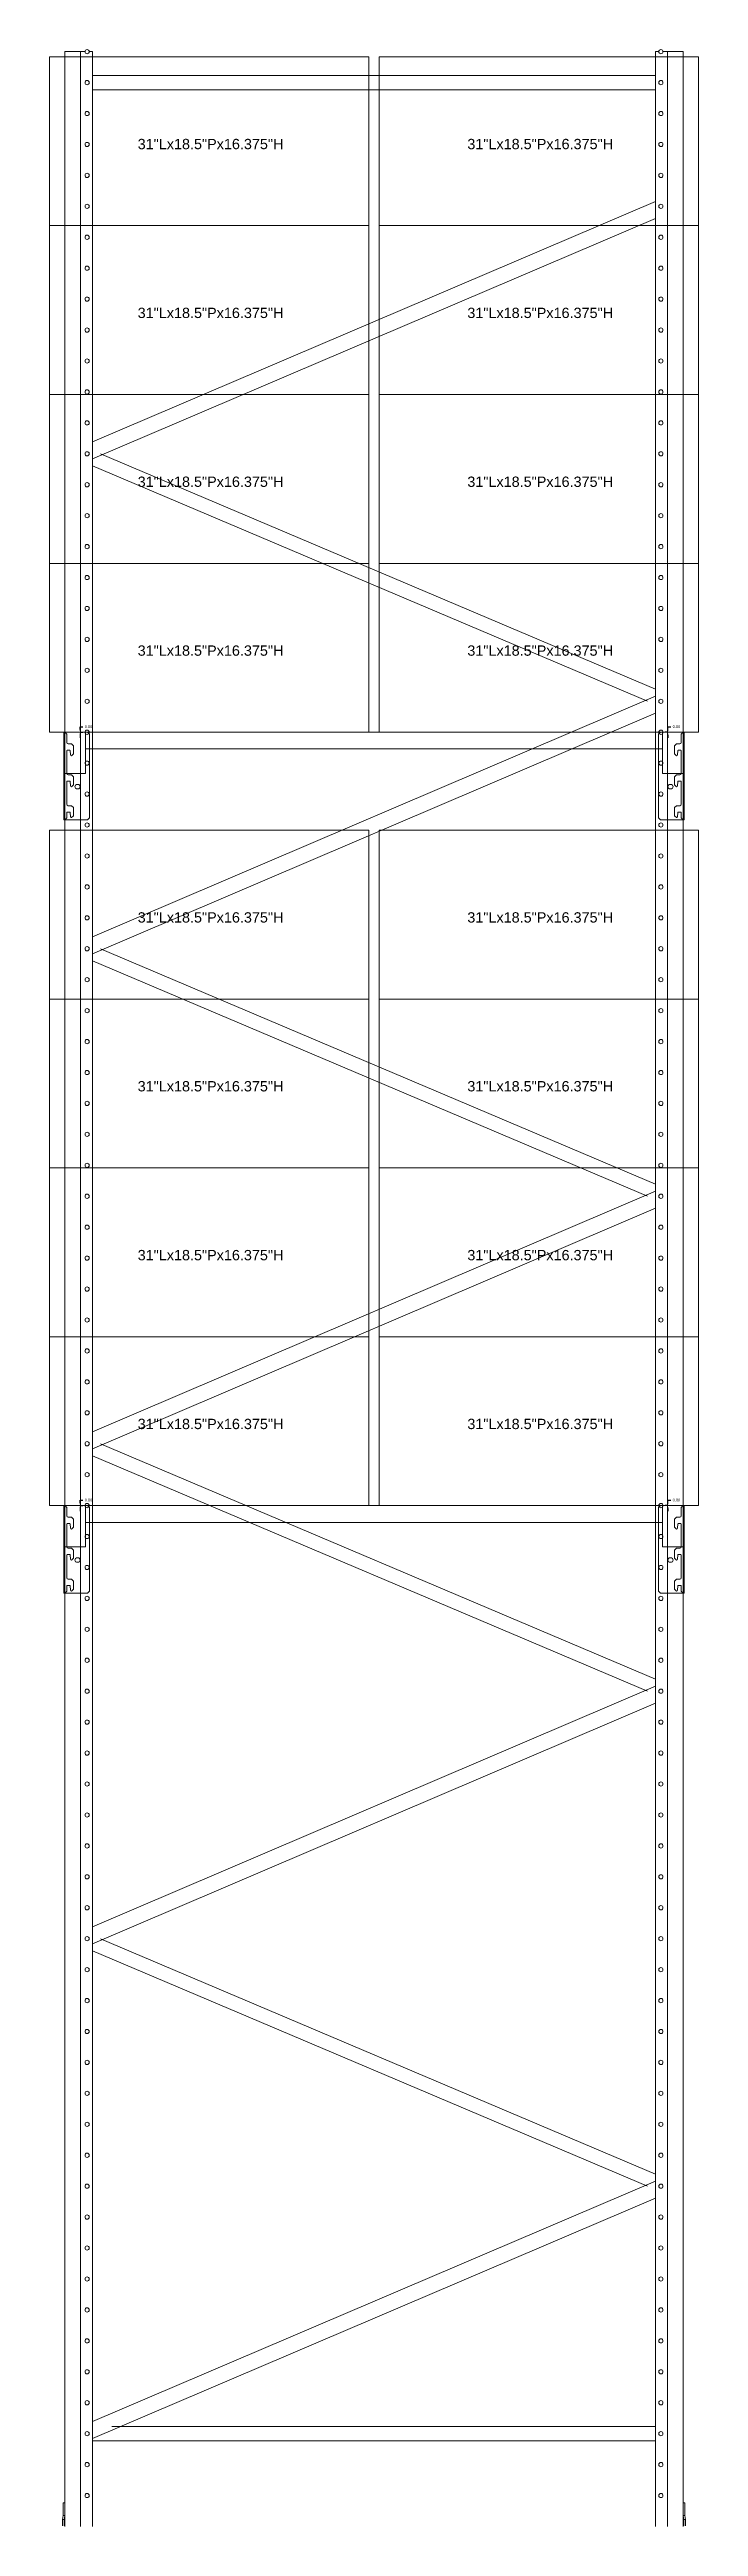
# Model space of a CAD drawing. Header units: inches. Extents: x 2743 to 10591, y -1604 to 5792.
# Drawn here: x 10492.3 to 10555.3, y 3269 to 3509.2 of the extents above; entities that cross this region are included whole.
import ezdxf

# ---------------------------------------------------------------- set-up
doc = ezdxf.new("R2010")
doc.units = ezdxf.units.IN
doc.header["$LTSCALE"] = 0.1875
doc.header["$MEASUREMENT"] = 0
doc.header["$PDMODE"] = 3
doc.header["$PDSIZE"] = 1.5
doc.linetypes.add('HIDDEN2', pattern=[0.1875, 0.125, -0.0625])
for name, color, linetype, lineweight in [('32 Echelle', 160, 'Continuous', 15), ('33 Poutre', 30, 'Continuous', 15), ('34 Plywood', 45, 'Continuous', 13), ('35 Steel_Deck', 252, 'Continuous', 13)]:
    doc.layers.add(name, color=color, linetype=linetype, lineweight=lineweight)
doc.styles.add('NOTE', font='', dxfattribs={"height": 4.5})
doc.styles.get("Standard").update_dxf_attribs({"font": ''})
doc.styles.get('NOTE').set_extended_font_data('SansSerif')
doc.styles.get('Standard').set_extended_font_data('Arial')
doc.dimstyles.new('DÉTAILS', dxfattribs={"dimscale": 1.5, "dimtxt": 0.18, "dimasz": 0.18, "dimexe": 0.18, "dimexo": 0.0625, "dimgap": 0.09, "dimtad": 0, "dimtih": 1, "dimtoh": 1, "dimzin": 0, "dimdsep": 46, "dimtxsty": 'Standard', "dimcen": 0.09, "dimadec": 0, "dimazin": 0, "dimtfac": 1, "dimtofl": 0, "dimtmove": 0, "dimatfit": 3, "dimfxl": 0.18, "dimtolj": 1, "dimtzin": 0, "dimarcsym": 0})

msp = doc.modelspace()

# ---------------------------------------------------------------- texts
at = {"layer": '34 Plywood', "char_height": 1, "attachment_point": 1, "style": 'NOTE'}
for insert in [(10500.89395, 3500.53629), (10532.89395, 3500.53629), (10500.89395, 3484.16129), (10532.89395, 3484.16129), (10500.89395, 3467.78629), (10532.89395, 3467.78629), (10500.89395, 3451.41129), (10532.89395, 3451.41129), (10500.89395, 3425.53629), (10532.89395, 3425.53629), (10500.89395, 3409.16129), (10532.89395, 3409.16129), (10500.89395, 3392.78629), (10532.89395, 3392.78629), (10500.89395, 3376.41129), (10532.89395, 3376.41129)]:
    msp.add_mtext_dynamic_manual_height_columns('31"Lx18.5"Px16.375"H', width=10.4862205, gutter_width=22.5, heights=[0], dxfattribs=dict(at, insert=insert))

# ---------------------------------------------------------------- blocks, each defined once
blk = doc.blocks.new('*D110')
at = {"layer": '33 Poutre', "color": 0, "lineweight": -2, "transparency": 16777216}
for p, q in [((10552.3, 3442.99), (10552.1, 3442.99)), ((10552.3, 3442.99), (10552.1, 3442.99)), ((10552.37, 3443.26), (10552.37, 3443.53)), ((10552.37, 3443.53), (10552.64, 3443.53)), ((10552.37, 3442.72), (10552.37, 3442.45))]:
    blk.add_line(p, q, dxfattribs=at)
at = {"layer": '33 Poutre', "color": 0, "transparency": 16777216}
for points in [[(10552.32, 3443.26), (10552.41, 3443.26), (10552.37, 3442.99)], [(10552.32, 3442.72), (10552.41, 3442.72), (10552.37, 3442.99)]]:
    blk.add_solid(points, dxfattribs=at)
at = {"layer": 'Defpoints', "color": 0, "transparency": 16777216}
for p in [(10552.37, 3442.99), (10552.39, 3442.99), (10552.39, 3442.99)]:
    blk.add_point(p, dxfattribs=at)
at = {"layer": '33 Poutre', "color": 0, "transparency": 16777216, "insert": (10553.19, 3443.53), "char_height": 0.27, "attachment_point": 5}
blk.add_mtext('\\A1;0.00', dxfattribs=at)
blk = doc.blocks.new('*D111')
at = {"layer": '33 Poutre', "color": 0, "lineweight": -2, "transparency": 16777216}
for p, q in [((10495.3, 3443.26), (10495.3, 3443.53)), ((10495.3, 3443.53), (10495.57, 3443.53)), ((10495.3, 3442.72), (10495.3, 3442.45)), ((10495.37, 3442.99), (10495.57, 3442.99)), ((10495.37, 3442.99), (10495.57, 3442.99))]:
    blk.add_line(p, q, dxfattribs=at)
at = {"layer": '33 Poutre', "color": 0, "transparency": 16777216}
for points in [[(10495.25, 3443.26), (10495.34, 3443.26), (10495.3, 3442.99)], [(10495.25, 3442.72), (10495.34, 3442.72), (10495.3, 3442.99)]]:
    blk.add_solid(points, dxfattribs=at)
at = {"layer": 'Defpoints', "color": 0, "transparency": 16777216}
for p in [(10495.27, 3442.99), (10495.27, 3442.99), (10495.3, 3442.99)]:
    blk.add_point(p, dxfattribs=at)
at = {"layer": '33 Poutre', "color": 0, "transparency": 16777216, "insert": (10496.12, 3443.53), "char_height": 0.27, "attachment_point": 5}
blk.add_mtext('\\A1;0.00', dxfattribs=at)
blk = doc.blocks.new('*D112')
at = {"layer": '33 Poutre', "color": 0, "lineweight": -2, "transparency": 16777216}
for p, q in [((10552.3, 3367.99), (10552.1, 3367.99)), ((10552.3, 3367.99), (10552.1, 3367.99)), ((10552.37, 3368.26), (10552.37, 3368.53)), ((10552.37, 3368.53), (10552.64, 3368.53)), ((10552.37, 3367.72), (10552.37, 3367.45))]:
    blk.add_line(p, q, dxfattribs=at)
at = {"layer": '33 Poutre', "color": 0, "transparency": 16777216}
for points in [[(10552.32, 3368.26), (10552.41, 3368.26), (10552.37, 3367.99)], [(10552.32, 3367.72), (10552.41, 3367.72), (10552.37, 3367.99)]]:
    blk.add_solid(points, dxfattribs=at)
at = {"layer": 'Defpoints', "color": 0, "transparency": 16777216}
for p in [(10552.37, 3367.99), (10552.39, 3367.99), (10552.39, 3367.99)]:
    blk.add_point(p, dxfattribs=at)
at = {"layer": '33 Poutre', "color": 0, "transparency": 16777216, "insert": (10553.19, 3368.53), "char_height": 0.27, "attachment_point": 5}
blk.add_mtext('\\A1;0.00', dxfattribs=at)
blk = doc.blocks.new('*D113')
at = {"layer": '33 Poutre', "color": 0, "lineweight": -2, "transparency": 16777216}
for p, q in [((10495.3, 3368.26), (10495.3, 3368.53)), ((10495.3, 3368.53), (10495.57, 3368.53)), ((10495.3, 3367.72), (10495.3, 3367.45)), ((10495.37, 3367.99), (10495.57, 3367.99)), ((10495.37, 3367.99), (10495.57, 3367.99))]:
    blk.add_line(p, q, dxfattribs=at)
at = {"layer": '33 Poutre', "color": 0, "transparency": 16777216}
for points in [[(10495.25, 3368.26), (10495.34, 3368.26), (10495.3, 3367.99)], [(10495.25, 3367.72), (10495.34, 3367.72), (10495.3, 3367.99)]]:
    blk.add_solid(points, dxfattribs=at)
at = {"layer": 'Defpoints', "color": 0, "transparency": 16777216}
for p in [(10495.27, 3367.99), (10495.27, 3367.99), (10495.3, 3367.99)]:
    blk.add_point(p, dxfattribs=at)
at = {"layer": '33 Poutre', "color": 0, "transparency": 16777216, "insert": (10496.12, 3368.53), "char_height": 0.27, "attachment_point": 5}
blk.add_mtext('\\A1;0.00', dxfattribs=at)

# ---------------------------------------------------------------- dimensions: what is measured, and where the dimension line sits
at = {"layer": '33 Poutre'}
for base, p1, p2, picture, middle in [((10495.2987991542, 3442.9944616275), (10495.273813449, 3442.9944616275), (10495.273813449, 3442.9944616275), '*D111', (10496.1152277256, 3443.5344616275)), ((10552.3689686036, 3442.9944616275), (10552.3939543088, 3442.9944616275), (10552.3939543088, 3442.9944616275), '*D110', (10553.185397175, 3443.5344616275)), ((10495.2987991542, 3367.9944616275), (10495.273813449, 3367.9944616275), (10495.273813449, 3367.9944616275), '*D113', (10496.1152277256, 3368.5344616275)), ((10552.3689686036, 3367.9944616275), (10552.3939543088, 3367.9944616275), (10552.3939543088, 3367.9944616275), '*D112', (10553.185397175, 3368.5344616275))]:
    dim = msp.add_linear_dim(base=base, p1=p1, p2=p2, angle=90, dimstyle='DÉTAILS', dxfattribs=at)
    dim.commit()
    dim.dimension.update_dxf_attribs({"geometry": picture, "text_midpoint": middle})

# ---------------------------------------------------------------- linework, layer by layer
at = {"layer": '32 Echelle'}
for p, q in [((10493.83388, 3268.99446), (10493.83388, 3508.99446)), ((10495.78388, 3508.99446), (10493.83388, 3508.99446)), ((10495.33388, 3268.99446), (10495.33388, 3508.99446)), ((10496.52388, 3508.99446), (10496.19388, 3508.99446)), ((10496.52388, 3268.99446), (10496.52388, 3508.99446)), ((10551.14388, 3508.99446), (10551.47388, 3508.99446)), ((10551.14388, 3268.99446), (10551.14388, 3508.99446)), ((10551.88388, 3508.99446), (10553.83388, 3508.99446)), ((10552.33388, 3268.99446), (10552.33388, 3508.99446)), ((10553.83388, 3268.99446), (10553.83388, 3508.99446)), ((10551.14388, 3506.68946), (10496.52388, 3506.68946)), ((10496.52388, 3505.29946), (10551.14388, 3505.29946)), ((10551.14388, 3494.47773), (10496.52388, 3471.15908)), ((10496.52388, 3469.51119), (10551.14388, 3492.82984)), ((10496.52388, 3468.82984), (10550.38495, 3445.99446)), ((10551.14388, 3447.15908), (10497.28282, 3469.99446)), ((10551.14388, 3446.47773), (10496.52388, 3423.15908)), ((10496.52388, 3421.51119), (10551.14388, 3444.82984)), ((10496.52388, 3420.82984), (10550.38495, 3397.99446)), ((10551.14388, 3399.15908), (10497.28282, 3421.99446)), ((10551.14388, 3398.47773), (10496.52388, 3375.15908)), ((10496.52388, 3373.51119), (10551.14388, 3396.82984)), ((10496.52388, 3372.82984), (10550.38495, 3349.99446)), ((10551.14388, 3351.15908), (10497.28282, 3373.99446)), ((10551.14388, 3350.47773), (10496.52388, 3327.15908)), ((10496.52388, 3325.51119), (10551.14388, 3348.82984)), ((10496.52388, 3324.82984), (10550.38495, 3301.99446)), ((10551.14388, 3303.15908), (10497.28282, 3325.99446)), ((10551.14388, 3302.47773), (10496.52388, 3279.15908)), ((10496.52388, 3277.51119), (10551.14388, 3300.82984)), ((10496.52388, 3277.29946), (10551.14388, 3277.29946)), ((10551.14388, 3278.68946), (10498.37426, 3278.68946)), ((10493.58688, 3269.67446), (10493.64688, 3270.04946)), ((10493.58688, 3269.67446), (10493.58688, 3269.05746)), ((10493.58688, 3269.67446), (10493.77388, 3269.67446)), ((10493.64688, 3271.29446), (10493.64688, 3270.04946)), ((10493.64688, 3271.29446), (10493.83388, 3271.29446)), ((10493.64688, 3270.04946), (10493.83388, 3270.04946)), ((10493.77388, 3269.67446), (10493.83388, 3270.04946)), ((10493.77388, 3269.67446), (10493.77388, 3269.05696)), ((10493.83388, 3271.29446), (10493.83388, 3270.04946)), ((10553.83388, 3271.29446), (10553.83388, 3270.04946)), ((10554.02088, 3271.29446), (10553.83388, 3271.29446)), ((10553.89388, 3269.67446), (10553.83388, 3270.04946)), ((10554.02088, 3270.04946), (10553.83388, 3270.04946)), ((10553.89388, 3269.67446), (10553.89388, 3269.05696)), ((10554.08088, 3269.67446), (10553.89388, 3269.67446)), ((10554.02088, 3271.29446), (10554.02088, 3270.04946)), ((10554.08088, 3269.67446), (10554.02088, 3270.04946)), ((10554.08088, 3269.67446), (10554.08088, 3269.05746))]:
    msp.add_line(p, q, dxfattribs=at)
for centre in [(10495.98888, 3508.99446), (10551.67888, 3508.99446), (10495.98888, 3505.99446), (10551.67888, 3505.99446), (10495.98888, 3502.99446), (10551.67888, 3502.99446), (10495.98888, 3499.99446), (10551.67888, 3499.99446), (10495.98888, 3496.99446), (10551.67888, 3496.99446), (10495.98888, 3493.99446), (10551.67888, 3493.99446), (10495.98888, 3490.99446), (10551.67888, 3490.99446), (10495.98888, 3487.99446), (10551.67888, 3487.99446), (10495.98888, 3484.99446), (10551.67888, 3484.99446), (10495.98888, 3481.99446), (10551.67888, 3481.99446), (10495.98888, 3478.99446), (10551.67888, 3478.99446), (10495.98888, 3475.99446), (10551.67888, 3475.99446), (10495.98888, 3472.99446), (10551.67888, 3472.99446), (10495.98888, 3469.99446), (10551.67888, 3469.99446), (10495.98888, 3466.99446), (10551.67888, 3466.99446), (10495.98888, 3463.99446), (10551.67888, 3463.99446), (10495.98888, 3460.99446), (10551.67888, 3460.99446), (10495.98888, 3457.99446), (10551.67888, 3457.99446), (10495.98888, 3454.99446), (10551.67888, 3454.99446), (10495.98888, 3451.99446), (10551.67888, 3451.99446), (10495.98888, 3448.99446), (10551.67888, 3448.99446), (10495.98888, 3445.99446), (10551.67888, 3445.99446), (10495.98888, 3442.99446), (10551.67888, 3442.99446), (10495.98888, 3439.99446), (10551.67888, 3439.99446), (10495.98888, 3436.99446), (10551.67888, 3436.99446), (10495.98888, 3433.99446), (10551.67888, 3433.99446), (10495.98888, 3430.99446), (10551.67888, 3430.99446), (10495.98888, 3427.99446), (10551.67888, 3427.99446), (10495.98888, 3424.99446), (10551.67888, 3424.99446), (10495.98888, 3421.99446), (10551.67888, 3421.99446), (10495.98888, 3418.99446), (10551.67888, 3418.99446), (10495.98888, 3415.99446), (10551.67888, 3415.99446), (10495.98888, 3412.99446), (10551.67888, 3412.99446), (10495.98888, 3409.99446), (10551.67888, 3409.99446), (10495.98888, 3406.99446), (10551.67888, 3406.99446), (10495.98888, 3403.99446), (10551.67888, 3403.99446), (10495.98888, 3400.99446), (10551.67888, 3400.99446), (10495.98888, 3397.99446), (10551.67888, 3397.99446), (10495.98888, 3394.99446), (10551.67888, 3394.99446), (10495.98888, 3391.99446), (10551.67888, 3391.99446), (10495.98888, 3388.99446), (10551.67888, 3388.99446), (10495.98888, 3385.99446), (10551.67888, 3385.99446), (10495.98888, 3382.99446), (10551.67888, 3382.99446), (10495.98888, 3379.99446), (10551.67888, 3379.99446), (10495.98888, 3376.99446), (10551.67888, 3376.99446), (10495.98888, 3373.99446), (10551.67888, 3373.99446), (10495.98888, 3370.99446), (10551.67888, 3370.99446), (10495.98888, 3367.99446), (10551.67888, 3367.99446), (10495.98888, 3364.99446), (10551.67888, 3364.99446), (10495.98888, 3361.99446), (10551.67888, 3361.99446), (10495.98888, 3358.99446), (10551.67888, 3358.99446), (10495.98888, 3355.99446), (10551.67888, 3355.99446), (10495.98888, 3352.99446), (10551.67888, 3352.99446), (10495.98888, 3349.99446), (10551.67888, 3349.99446), (10495.98888, 3346.99446), (10551.67888, 3346.99446), (10495.98888, 3343.99446), (10551.67888, 3343.99446), (10495.98888, 3340.99446), (10551.67888, 3340.99446), (10495.98888, 3337.99446), (10551.67888, 3337.99446), (10495.98888, 3334.99446), (10551.67888, 3334.99446), (10495.98888, 3331.99446), (10551.67888, 3331.99446), (10495.98888, 3328.99446), (10551.67888, 3328.99446), (10495.98888, 3325.99446), (10551.67888, 3325.99446), (10495.98888, 3322.99446), (10551.67888, 3322.99446), (10495.98888, 3319.99446), (10551.67888, 3319.99446), (10495.98888, 3316.99446), (10551.67888, 3316.99446), (10495.98888, 3313.99446), (10551.67888, 3313.99446), (10495.98888, 3310.99446), (10551.67888, 3310.99446), (10495.98888, 3307.99446), (10551.67888, 3307.99446), (10495.98888, 3304.99446), (10551.67888, 3304.99446), (10495.98888, 3301.99446), (10551.67888, 3301.99446), (10495.98888, 3298.99446), (10551.67888, 3298.99446), (10495.98888, 3295.99446), (10551.67888, 3295.99446), (10495.98888, 3292.99446), (10551.67888, 3292.99446), (10495.98888, 3289.99446), (10551.67888, 3289.99446), (10495.98888, 3286.99446), (10551.67888, 3286.99446), (10495.98888, 3283.99446), (10551.67888, 3283.99446), (10495.98888, 3280.99446), (10551.67888, 3280.99446), (10495.98888, 3277.99446), (10551.67888, 3277.99446), (10495.98888, 3274.99446), (10551.67888, 3274.99446), (10495.98888, 3271.99446), (10551.67888, 3271.99446)]:
    msp.add_circle(centre, 0.205, dxfattribs=at)
for centre in [(10495.98888, 3508.99446), (10551.67888, 3508.99446)]:
    msp.add_arc(centre, 0.205, 180, 0, dxfattribs=at)
at = {"layer": '33 Poutre'}
for p, q in [((10493.71488, 3442.99446), (10496.02738, 3442.99446)), ((10493.71488, 3434.49446), (10493.71488, 3442.99446)), ((10495.83388, 3442.99446), (10493.83388, 3442.99446)), ((10493.83388, 3442.99446), (10493.83388, 3438.99446)), ((10494.02738, 3442.80696), (10493.83988, 3442.99446)), ((10494.02738, 3441.99446), (10494.02738, 3442.80696)), ((10495.83388, 3438.99446), (10495.83388, 3442.99446)), ((10496.21488, 3442.80696), (10496.02738, 3442.99446)), ((10496.21488, 3434.68196), (10496.21488, 3442.80696)), ((10551.45288, 3442.80696), (10551.64038, 3442.99446)), ((10551.45288, 3434.68196), (10551.45288, 3442.80696)), ((10553.95288, 3442.99446), (10551.64038, 3442.99446)), ((10551.83388, 3442.99446), (10553.83388, 3442.99446)), ((10551.83388, 3438.99446), (10551.83388, 3442.99446)), ((10553.64038, 3442.80696), (10553.82788, 3442.99446)), ((10553.64038, 3441.99446), (10553.64038, 3442.80696)), ((10553.83388, 3442.99446), (10553.83388, 3438.99446)), ((10553.95288, 3434.49446), (10553.95288, 3442.99446)), ((10494.02738, 3438.99446), (10494.02738, 3441.21321)), ((10494.05863, 3441.24446), (10494.29613, 3441.24446)), ((10494.15238, 3441.86946), (10494.47738, 3441.86946)), ((10494.32721, 3441.21648), (10494.37168, 3440.79341)), ((10494.46492, 3440.70946), (10494.47738, 3440.70946)), ((10494.66488, 3441.68196), (10494.47738, 3441.86946)), ((10494.66488, 3440.89696), (10494.47738, 3440.70946)), ((10494.66488, 3440.89696), (10494.66488, 3441.68196)), ((10553.00288, 3441.68196), (10553.19038, 3441.86946)), ((10553.00288, 3440.89696), (10553.00288, 3441.68196)), ((10553.00288, 3440.89696), (10553.19038, 3440.70946)), ((10553.51538, 3441.86946), (10553.19038, 3441.86946)), ((10553.20285, 3440.70946), (10553.19038, 3440.70946)), ((10553.34056, 3441.21648), (10553.29609, 3440.79341)), ((10553.60913, 3441.24446), (10553.37163, 3441.24446)), ((10553.64038, 3438.99446), (10553.64038, 3441.21321)), ((10493.83388, 3438.99446), (10495.83388, 3438.99446)), ((10494.02738, 3435.99446), (10494.02738, 3438.21321)), ((10494.05863, 3438.24446), (10494.29613, 3438.24446)), ((10494.15238, 3438.86946), (10494.47738, 3438.86946)), ((10494.32721, 3438.21648), (10494.37168, 3437.79341)), ((10494.46492, 3437.70946), (10494.47738, 3437.70946)), ((10494.66488, 3438.68196), (10494.47738, 3438.86946)), ((10494.66488, 3437.89696), (10494.47738, 3437.70946)), ((10494.66488, 3437.89696), (10494.66488, 3438.68196)), ((10494.80988, 3437.71165), (10494.80988, 3437.71165)), ((10495.09113, 3437.9304), (10495.02863, 3437.9304)), ((10495.09113, 3437.4929), (10495.02863, 3437.4929)), ((10495.30988, 3437.71165), (10495.30988, 3437.71165)), ((10553.83388, 3438.99446), (10551.83388, 3438.99446)), ((10552.35788, 3437.71165), (10552.35788, 3437.71165)), ((10552.57663, 3437.9304), (10552.63913, 3437.9304)), ((10552.57663, 3437.4929), (10552.63913, 3437.4929)), ((10552.85788, 3437.71165), (10552.85788, 3437.71165)), ((10553.00288, 3438.68196), (10553.19038, 3438.86946)), ((10553.00288, 3437.89696), (10553.00288, 3438.68196)), ((10553.00288, 3437.89696), (10553.19038, 3437.70946)), ((10553.51538, 3438.86946), (10553.19038, 3438.86946)), ((10553.20285, 3437.70946), (10553.19038, 3437.70946)), ((10553.34056, 3438.21648), (10553.29609, 3437.79341)), ((10553.60913, 3438.24446), (10553.37163, 3438.24446)), ((10553.64038, 3435.99446), (10553.64038, 3438.21321)), ((10494.02738, 3434.68196), (10494.02738, 3435.21321)), ((10494.05863, 3435.24446), (10494.29613, 3435.24446)), ((10494.15238, 3435.86946), (10494.47738, 3435.86946)), ((10494.32721, 3435.21648), (10494.37168, 3434.79341)), ((10494.66488, 3435.68196), (10494.47738, 3435.86946)), ((10494.66488, 3434.89696), (10494.66488, 3435.68196)), ((10553.00288, 3435.68196), (10553.19038, 3435.86946)), ((10553.00288, 3434.89696), (10553.00288, 3435.68196)), ((10553.51538, 3435.86946), (10553.19038, 3435.86946)), ((10553.34056, 3435.21648), (10553.29609, 3434.79341)), ((10553.60913, 3435.24446), (10553.37163, 3435.24446)), ((10553.64038, 3434.68196), (10553.64038, 3435.21321)), ((10493.71488, 3434.49446), (10496.02738, 3434.49446)), ((10494.02738, 3434.68196), (10493.83988, 3434.49446)), ((10494.46492, 3434.70946), (10494.47738, 3434.70946)), ((10494.66488, 3434.89696), (10494.47738, 3434.70946)), ((10496.02738, 3434.49446), (10496.21488, 3434.68196)), ((10551.64038, 3434.49446), (10551.45288, 3434.68196)), ((10553.95288, 3434.49446), (10551.64038, 3434.49446)), ((10553.00288, 3434.89696), (10553.19038, 3434.70946)), ((10553.20285, 3434.70946), (10553.19038, 3434.70946)), ((10553.64038, 3434.68196), (10553.82788, 3434.49446)), ((10493.71488, 3367.99446), (10496.02738, 3367.99446)), ((10493.71488, 3359.49446), (10493.71488, 3367.99446)), ((10495.83388, 3367.99446), (10493.83388, 3367.99446)), ((10493.83388, 3367.99446), (10493.83388, 3363.99446)), ((10494.02738, 3367.80696), (10493.83988, 3367.99446)), ((10494.02738, 3366.99446), (10494.02738, 3367.80696)), ((10495.83388, 3363.99446), (10495.83388, 3367.99446)), ((10496.21488, 3367.80696), (10496.02738, 3367.99446)), ((10496.21488, 3359.68196), (10496.21488, 3367.80696)), ((10551.45288, 3367.80696), (10551.64038, 3367.99446)), ((10551.45288, 3359.68196), (10551.45288, 3367.80696)), ((10553.95288, 3367.99446), (10551.64038, 3367.99446)), ((10551.83388, 3367.99446), (10553.83388, 3367.99446)), ((10551.83388, 3363.99446), (10551.83388, 3367.99446)), ((10553.64038, 3367.80696), (10553.82788, 3367.99446)), ((10553.64038, 3366.99446), (10553.64038, 3367.80696)), ((10553.83388, 3367.99446), (10553.83388, 3363.99446)), ((10553.95288, 3359.49446), (10553.95288, 3367.99446)), ((10494.02738, 3363.99446), (10494.02738, 3366.21321)), ((10494.05863, 3366.24446), (10494.29613, 3366.24446)), ((10494.15238, 3366.86946), (10494.47738, 3366.86946)), ((10494.32721, 3366.21648), (10494.37168, 3365.79341)), ((10494.46492, 3365.70946), (10494.47738, 3365.70946)), ((10494.66488, 3366.68196), (10494.47738, 3366.86946)), ((10494.66488, 3365.89696), (10494.47738, 3365.70946)), ((10494.66488, 3365.89696), (10494.66488, 3366.68196)), ((10553.00288, 3366.68196), (10553.19038, 3366.86946)), ((10553.00288, 3365.89696), (10553.00288, 3366.68196)), ((10553.00288, 3365.89696), (10553.19038, 3365.70946)), ((10553.51538, 3366.86946), (10553.19038, 3366.86946)), ((10553.20285, 3365.70946), (10553.19038, 3365.70946)), ((10553.34056, 3366.21648), (10553.29609, 3365.79341)), ((10553.60913, 3366.24446), (10553.37163, 3366.24446)), ((10553.64038, 3363.99446), (10553.64038, 3366.21321)), ((10493.83388, 3363.99446), (10495.83388, 3363.99446)), ((10494.02738, 3360.99446), (10494.02738, 3363.21321)), ((10494.05863, 3363.24446), (10494.29613, 3363.24446)), ((10494.15238, 3363.86946), (10494.47738, 3363.86946)), ((10494.32721, 3363.21648), (10494.37168, 3362.79341)), ((10494.66488, 3363.68196), (10494.47738, 3363.86946)), ((10494.66488, 3362.89696), (10494.47738, 3362.70946)), ((10494.66488, 3362.89696), (10494.66488, 3363.68196)), ((10495.09113, 3362.9304), (10495.02863, 3362.9304)), ((10553.83388, 3363.99446), (10551.83388, 3363.99446)), ((10552.57663, 3362.9304), (10552.63913, 3362.9304)), ((10553.00288, 3363.68196), (10553.19038, 3363.86946)), ((10553.00288, 3362.89696), (10553.00288, 3363.68196)), ((10553.00288, 3362.89696), (10553.19038, 3362.70946)), ((10553.51538, 3363.86946), (10553.19038, 3363.86946)), ((10553.34056, 3363.21648), (10553.29609, 3362.79341)), ((10553.60913, 3363.24446), (10553.37163, 3363.24446)), ((10553.64038, 3360.99446), (10553.64038, 3363.21321)), ((10494.15238, 3360.86946), (10494.47738, 3360.86946)), ((10494.46492, 3362.70946), (10494.47738, 3362.70946)), ((10494.66488, 3360.68196), (10494.47738, 3360.86946)), ((10494.66488, 3359.89696), (10494.66488, 3360.68196)), ((10494.80988, 3362.71165), (10494.80988, 3362.71165)), ((10495.09113, 3362.4929), (10495.02863, 3362.4929)), ((10495.30988, 3362.71165), (10495.30988, 3362.71165)), ((10552.35788, 3362.71165), (10552.35788, 3362.71165)), ((10552.57663, 3362.4929), (10552.63913, 3362.4929)), ((10552.85788, 3362.71165), (10552.85788, 3362.71165)), ((10553.00288, 3360.68196), (10553.19038, 3360.86946)), ((10553.00288, 3359.89696), (10553.00288, 3360.68196)), ((10553.20285, 3362.70946), (10553.19038, 3362.70946)), ((10553.51538, 3360.86946), (10553.19038, 3360.86946)), ((10493.71488, 3359.49446), (10496.02738, 3359.49446)), ((10494.02738, 3359.68196), (10493.83988, 3359.49446)), ((10494.02738, 3359.68196), (10494.02738, 3360.21321)), ((10494.05863, 3360.24446), (10494.29613, 3360.24446)), ((10494.32721, 3360.21648), (10494.37168, 3359.79341)), ((10494.46492, 3359.70946), (10494.47738, 3359.70946)), ((10494.66488, 3359.89696), (10494.47738, 3359.70946)), ((10496.02738, 3359.49446), (10496.21488, 3359.68196)), ((10551.64038, 3359.49446), (10551.45288, 3359.68196)), ((10553.95288, 3359.49446), (10551.64038, 3359.49446)), ((10553.00288, 3359.89696), (10553.19038, 3359.70946)), ((10553.20285, 3359.70946), (10553.19038, 3359.70946)), ((10553.34056, 3360.21648), (10553.29609, 3359.79341)), ((10553.60913, 3360.24446), (10553.37163, 3360.24446)), ((10553.64038, 3359.68196), (10553.64038, 3360.21321)), ((10553.64038, 3359.68196), (10553.82788, 3359.49446))]:
    msp.add_line(p, q, dxfattribs=at)
at = {"layer": '33 Poutre', "linetype": 'HIDDEN2', "ltscale": 3}
for p, q in [((10493.83388, 3434.49446), (10493.83388, 3442.99446)), ((10553.83388, 3434.49446), (10553.83388, 3442.99446)), ((10493.83388, 3359.49446), (10493.83388, 3367.99446)), ((10553.83388, 3359.49446), (10553.83388, 3367.99446))]:
    msp.add_line(p, q, dxfattribs=at)
at = {"layer": '33 Poutre'}
for centre, radius, start, end in [((10494.15238, 3441.99446), 0.125, 180, 270), ((10494.05863, 3441.21321), 0.03125, 90, 180), ((10494.05863, 3441.21321), 0.03125, 90, 180), ((10494.29613, 3441.21321), 0.03125, 6, 90), ((10494.46492, 3440.80321), 0.09375, 186, 270), ((10553.20285, 3440.80321), 0.09375, 270, 354), ((10553.37163, 3441.21321), 0.03125, 90, 174), ((10553.51538, 3441.99446), 0.125, 270, 0), ((10553.60913, 3441.21321), 0.03125, 0, 90), ((10553.60913, 3441.21321), 0.03125, 0, 90), ((10494.15238, 3438.99446), 0.125, 180, 270), ((10494.05863, 3438.21356), 0.03125, 90, 180), ((10494.05863, 3438.21321), 0.03125, 90, 180), ((10494.29613, 3438.21321), 0.03125, 6, 90), ((10494.46492, 3437.80321), 0.09375, 186, 270), ((10495.02863, 3437.71165), 0.21875, 90, 180), ((10495.02863, 3437.71165), 0.21875, 180, 270), ((10495.09113, 3437.71165), 0.21875, 270, 90), ((10552.57663, 3437.71165), 0.21875, 90, 270), ((10552.63913, 3437.71165), 0.21875, 0, 90), ((10552.63913, 3437.71165), 0.21875, 270, 0), ((10553.20285, 3437.80321), 0.09375, 270, 354), ((10553.37163, 3438.21321), 0.03125, 90, 174), ((10553.51538, 3438.99446), 0.125, 270, 0), ((10553.60913, 3438.21356), 0.03125, 0, 90), ((10553.60913, 3438.21321), 0.03125, 0, 90), ((10494.15238, 3435.99446), 0.125, 180, 270), ((10494.05863, 3435.21321), 0.03125, 90, 180), ((10494.29613, 3435.21321), 0.03125, 6, 90), ((10553.37163, 3435.21321), 0.03125, 90, 174), ((10553.51538, 3435.99446), 0.125, 270, 0), ((10553.60913, 3435.21321), 0.03125, 0, 90), ((10494.46492, 3434.80321), 0.09375, 186, 270), ((10553.20285, 3434.80321), 0.09375, 270, 354), ((10494.15238, 3366.99446), 0.125, 180, 270), ((10494.05863, 3366.21321), 0.03125, 90, 180), ((10494.05863, 3366.21321), 0.03125, 90, 180), ((10494.29613, 3366.21321), 0.03125, 6, 90), ((10494.46492, 3365.80321), 0.09375, 186, 270), ((10553.20285, 3365.80321), 0.09375, 270, 354), ((10553.37163, 3366.21321), 0.03125, 90, 174), ((10553.51538, 3366.99446), 0.125, 270, 0), ((10553.60913, 3366.21321), 0.03125, 0, 90), ((10553.60913, 3366.21321), 0.03125, 0, 90), ((10494.15238, 3363.99446), 0.125, 180, 270), ((10494.05863, 3363.21356), 0.03125, 90, 180), ((10494.05863, 3363.21321), 0.03125, 90, 180), ((10494.29613, 3363.21321), 0.03125, 6, 90), ((10495.02863, 3362.71165), 0.21875, 90, 180), ((10495.09113, 3362.71165), 0.21875, 270, 90), ((10552.57663, 3362.71165), 0.21875, 90, 270), ((10552.63913, 3362.71165), 0.21875, 0, 90), ((10553.37163, 3363.21321), 0.03125, 90, 174), ((10553.51538, 3363.99446), 0.125, 270, 0), ((10553.60913, 3363.21356), 0.03125, 0, 90), ((10553.60913, 3363.21321), 0.03125, 0, 90), ((10494.15238, 3360.99446), 0.125, 180, 270), ((10494.46492, 3362.80321), 0.09375, 186, 270), ((10495.02863, 3362.71165), 0.21875, 180, 270), ((10552.63913, 3362.71165), 0.21875, 270, 0), ((10553.20285, 3362.80321), 0.09375, 270, 354), ((10553.51538, 3360.99446), 0.125, 270, 0), ((10494.05863, 3360.21321), 0.03125, 90, 180), ((10494.29613, 3360.21321), 0.03125, 6, 90), ((10494.46492, 3359.80321), 0.09375, 186, 270), ((10553.20285, 3359.80321), 0.09375, 270, 354), ((10553.37163, 3360.21321), 0.03125, 90, 174), ((10553.60913, 3360.21321), 0.03125, 0, 90)]:
    msp.add_arc(centre, radius, start, end, dxfattribs=at)
at = {"layer": '34 Plywood'}
for p, q in [((10523.33388, 3508.49446), (10492.33388, 3508.49446)), ((10492.33388, 3508.49446), (10492.33388, 3492.11946)), ((10523.33388, 3492.11946), (10523.33388, 3508.49446)), ((10555.33388, 3508.49446), (10524.33388, 3508.49446)), ((10524.33388, 3508.49446), (10524.33388, 3492.11946)), ((10555.33388, 3492.11946), (10555.33388, 3508.49446)), ((10523.33388, 3492.11946), (10492.33388, 3492.11946)), ((10492.33388, 3492.11946), (10492.33388, 3475.74446)), ((10492.33388, 3492.11946), (10523.33388, 3492.11946)), ((10523.33388, 3475.74446), (10523.33388, 3492.11946)), ((10555.33388, 3492.11946), (10524.33388, 3492.11946)), ((10524.33388, 3492.11946), (10524.33388, 3475.74446)), ((10524.33388, 3492.11946), (10555.33388, 3492.11946)), ((10555.33388, 3475.74446), (10555.33388, 3492.11946)), ((10523.33388, 3475.74446), (10492.33388, 3475.74446)), ((10492.33388, 3475.74446), (10492.33388, 3459.36946)), ((10492.33388, 3475.74446), (10523.33388, 3475.74446)), ((10523.33388, 3459.36946), (10523.33388, 3475.74446)), ((10555.33388, 3475.74446), (10524.33388, 3475.74446)), ((10524.33388, 3475.74446), (10524.33388, 3459.36946)), ((10524.33388, 3475.74446), (10555.33388, 3475.74446)), ((10555.33388, 3459.36946), (10555.33388, 3475.74446)), ((10523.33388, 3459.36946), (10492.33388, 3459.36946)), ((10492.33388, 3459.36946), (10492.33388, 3442.99446)), ((10492.33388, 3459.36946), (10523.33388, 3459.36946)), ((10523.33388, 3442.99446), (10523.33388, 3459.36946)), ((10555.33388, 3459.36946), (10524.33388, 3459.36946)), ((10524.33388, 3459.36946), (10524.33388, 3442.99446)), ((10524.33388, 3459.36946), (10555.33388, 3459.36946)), ((10555.33388, 3442.99446), (10555.33388, 3459.36946)), ((10492.33388, 3442.99446), (10523.33388, 3442.99446)), ((10524.33388, 3442.99446), (10555.33388, 3442.99446)), ((10523.33388, 3433.49446), (10492.33388, 3433.49446)), ((10492.33388, 3433.49446), (10492.33388, 3417.11946)), ((10523.33388, 3417.11946), (10523.33388, 3433.49446)), ((10555.33388, 3433.49446), (10524.33388, 3433.49446)), ((10524.33388, 3433.49446), (10524.33388, 3417.11946)), ((10555.33388, 3417.11946), (10555.33388, 3433.49446)), ((10523.33388, 3417.11946), (10492.33388, 3417.11946)), ((10492.33388, 3417.11946), (10492.33388, 3400.74446)), ((10492.33388, 3417.11946), (10523.33388, 3417.11946)), ((10523.33388, 3400.74446), (10523.33388, 3417.11946)), ((10555.33388, 3417.11946), (10524.33388, 3417.11946)), ((10524.33388, 3417.11946), (10524.33388, 3400.74446)), ((10524.33388, 3417.11946), (10555.33388, 3417.11946)), ((10555.33388, 3400.74446), (10555.33388, 3417.11946)), ((10523.33388, 3400.74446), (10492.33388, 3400.74446)), ((10492.33388, 3400.74446), (10492.33388, 3384.36946)), ((10492.33388, 3400.74446), (10523.33388, 3400.74446)), ((10523.33388, 3384.36946), (10523.33388, 3400.74446)), ((10555.33388, 3400.74446), (10524.33388, 3400.74446)), ((10524.33388, 3400.74446), (10524.33388, 3384.36946)), ((10524.33388, 3400.74446), (10555.33388, 3400.74446)), ((10555.33388, 3384.36946), (10555.33388, 3400.74446)), ((10523.33388, 3384.36946), (10492.33388, 3384.36946)), ((10492.33388, 3384.36946), (10492.33388, 3367.99446)), ((10492.33388, 3384.36946), (10523.33388, 3384.36946)), ((10523.33388, 3367.99446), (10523.33388, 3384.36946)), ((10555.33388, 3384.36946), (10524.33388, 3384.36946)), ((10524.33388, 3384.36946), (10524.33388, 3367.99446)), ((10524.33388, 3384.36946), (10555.33388, 3384.36946)), ((10555.33388, 3367.99446), (10555.33388, 3384.36946)), ((10492.33388, 3367.99446), (10523.33388, 3367.99446)), ((10524.33388, 3367.99446), (10555.33388, 3367.99446))]:
    msp.add_line(p, q, dxfattribs=at)
at = {"layer": '35 Steel_Deck'}
for p, q in [((10495.83388, 3442.99446), (10551.83388, 3442.99446)), ((10495.83388, 3441.36946), (10495.83388, 3442.99446)), ((10551.83388, 3442.99446), (10551.83388, 3441.36946)), ((10551.83388, 3441.36946), (10495.83388, 3441.36946)), ((10495.83388, 3367.99446), (10551.83388, 3367.99446)), ((10495.83388, 3366.36946), (10495.83388, 3367.99446)), ((10551.83388, 3367.99446), (10551.83388, 3366.36946)), ((10551.83388, 3366.36946), (10495.83388, 3366.36946))]:
    msp.add_line(p, q, dxfattribs=at)

msp.set_redraw_order([(e.dxf.handle, doc.entitydb.next_handle()) for e in msp.query("TEXT MTEXT ATTDEF DIMENSION ARC_DIMENSION")])  # texts and dimensions are drawn at this point

doc.saveas('drawing.dxf')
